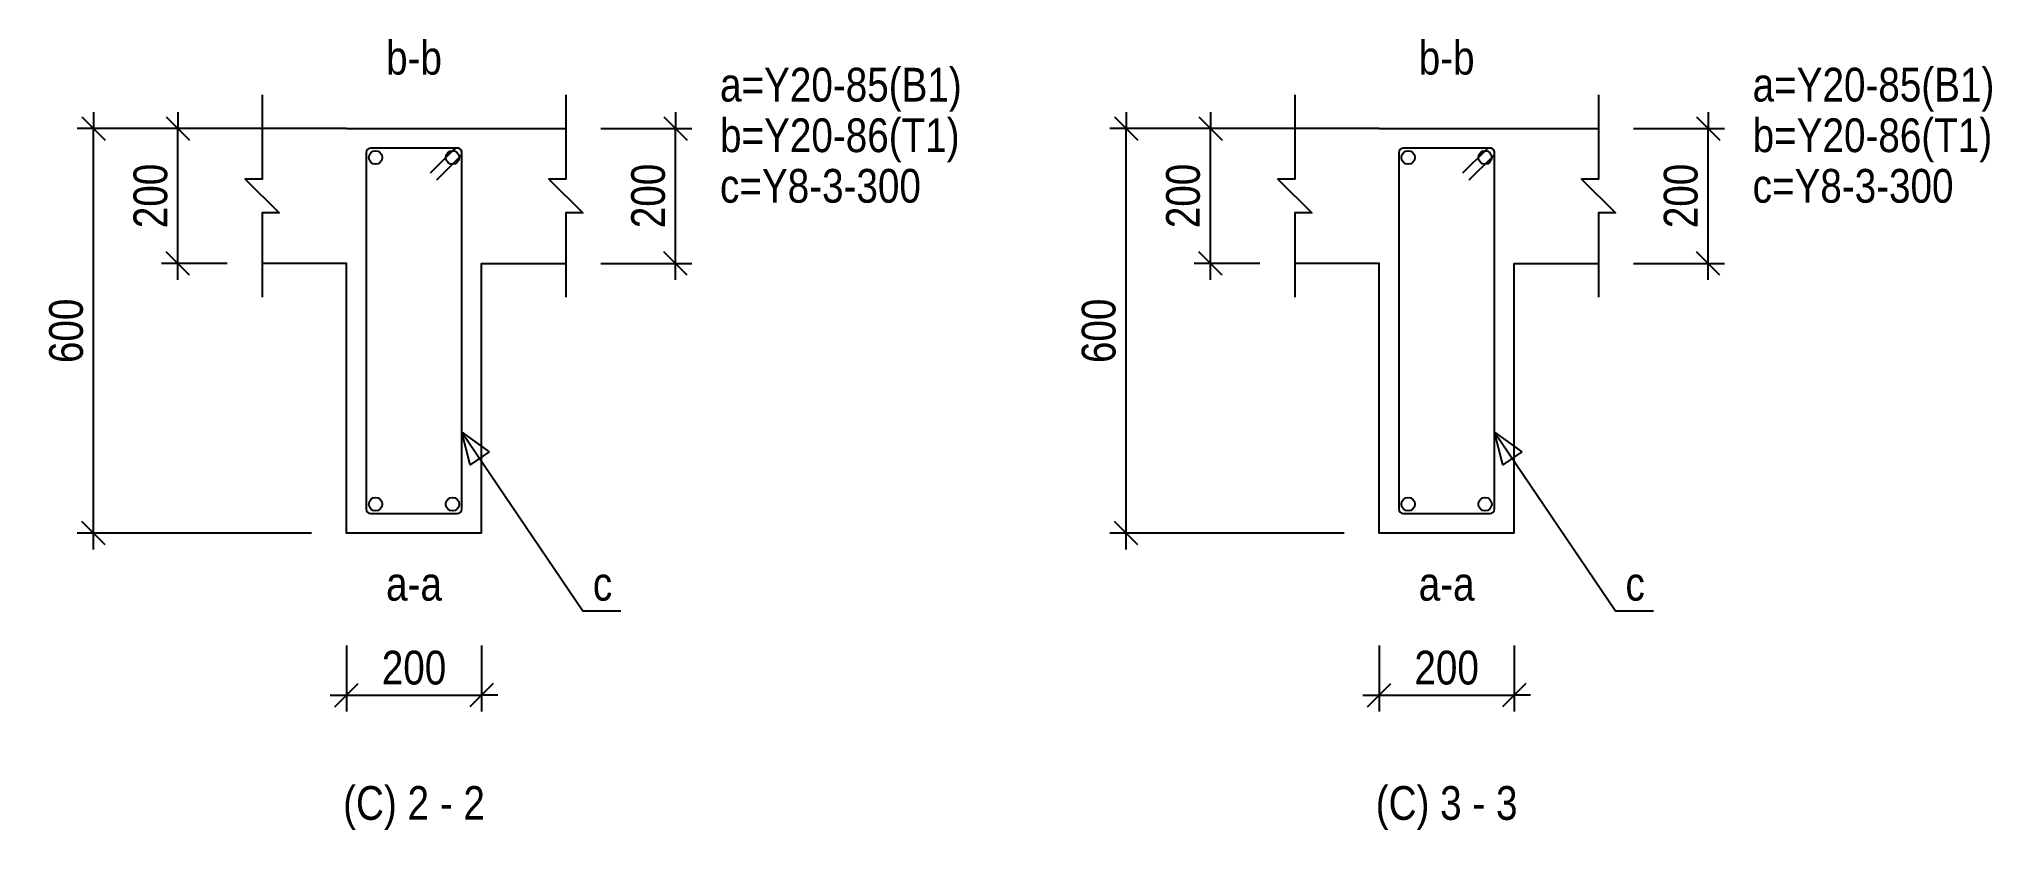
# Model space of a CAD drawing. Extents: x 0 to 206258, y -403073 to 0.
# Drawn here: x 85883 to 91671, y -343194 to -340849 of the extents above; entities that cross this region are included whole.
import ezdxf
from ezdxf.enums import TextEntityAlignment as Align

# ---------------------------------------------------------------- set-up
doc = ezdxf.new("R2010")
doc.units = 0
doc.header["$LTSCALE"] = 1000
doc.layers.add('Beam Line(D)', color=112, linetype='Continuous', true_color=0x00bd5e)
doc.layers.add('Link Label', color=94, linetype='Continuous', true_color=0x008100)
for name, color, linetype in [('Break Line', 5, 'Continuous'), ('Dimension Line', 5, 'Continuous'), ('Leader Line', 5, 'Continuous'), ('Link Line', 3, 'Continuous'), ('Rebar Label', 6, 'Continuous'), ('Rebar Line', 7, 'Continuous'), ('Section Label', 1, 'Continuous'), ('Top Rebar Label', 6, 'Continuous')]:
    doc.layers.add(name, color=color, linetype=linetype)
doc.styles.add('Dimension Text', font='ARIALN.TTF', dxfattribs={"height": 100})
doc.styles.add('Link Label', font='ARIALN.TTF', dxfattribs={"height": 100})
doc.styles.add('Rebar Label', font='ARIALN.TTF', dxfattribs={"height": 100})
doc.styles.add('Section Label', font='ARIALN.TTF', dxfattribs={"height": 100})
doc.styles.add('Top Rebar Label', font='ARIALN.TTF', dxfattribs={"height": 100})
doc.dimstyles.new('BEAM', dxfattribs={"dimtxt": 100, "dimasz": 30, "dimexe": 48.3, "dimexo": 103.5, "dimgap": 30, "dimtad": 1, "dimtoh": 1, "dimdec": 1, "dimlfac": 0.5, "dimdsep": 46, "dimtxsty": 'Dimension Text', "dimblk": 'PCDIM_TICK', "dimcen": 0.09, "dimclrd": 5, "dimclre": 5, "dimclrt": 5, "dimadec": 1, "dimazin": 0, "dimtp": 1, "dimtm": 1, "dimtfac": 1, "dimtdec": 4, "dimtofl": 0, "dimtmove": 0, "dimatfit": 3, "dimfxl": 1, "dimtolj": 1, "dimtzin": 0, "dimarcsym": 0})

msp = doc.modelspace()

# ---------------------------------------------------------------- texts
at = {"layer": 'Link Label', "transparency": 33554687, "style": 'Link Label'}
for s, p in [(' c=Y8-3-300', (87869.295, -341334.284)), (' c=Y8-3-300', (90929.534, -341334.284)), ('c', (87524.295, -342514.284)), ('c', (90584.534, -342514.284))]:
    msp.add_text(s, height=100, dxfattribs=at).set_placement(p)
at = {"layer": 'Rebar Label', "transparency": 33554687, "style": 'Rebar Label'}
for s, p in [('b-b', (86994.295, -340984.284)), ('b-b', (90054.534, -340984.284)), ('a-a', (86994.295, -342544.284)), ('a-a', (90054.534, -342544.284))]:
    msp.add_text(s, height=100, dxfattribs=at).set_placement(p, align=Align.BOTTOM_CENTER)
for p in [(87869.295, -341034.284), (90929.534, -341034.284)]:
    msp.add_text(' a=Y20-85(B1)', height=100, dxfattribs=at).set_placement(p)
at = {"layer": 'Section Label', "transparency": 33554687, "style": 'Section Label'}
for s, p in [('(C) 2 - 2', (86994.295, -343194.284)), ('(C) 3 - 3', (90054.534, -343194.284))]:
    msp.add_text(s, height=100, dxfattribs=at).set_placement(p, align=Align.BOTTOM_CENTER)
at = {"layer": 'Top Rebar Label', "transparency": 33554687, "style": 'Top Rebar Label'}
for p in [(87869.295, -341184.284), (90929.534, -341184.284)]:
    msp.add_text(' b=Y20-86(T1)', height=100, dxfattribs=at).set_placement(p)

# ---------------------------------------------------------------- blocks, each defined once
blk = doc.blocks.new('PCDIM_TICK')
at = {"layer": 'Dimension Line', "color": 0, "transparency": 33554687}
for p, q in [((1.15, 1.15), (-1.15, -1.15)), ((1.61, 0), (0, 0))]:
    blk.add_line(p, q, dxfattribs=at)
blk = doc.blocks.new('*U4113')
at = {"layer": 'Dimension Line', "color": 5, "true_color": 0x0000ff, "transparency": 16777216}
for p, q in [((87547.8, -341114.3), (87817.6, -341114.3)), ((87769.3, -341514.3), (87769.3, -341114.3)), ((87547.8, -341514.3), (87817.6, -341514.3))]:
    blk.add_line(p, q, dxfattribs=at)
at = {"layer": 'Dimension Line', "color": 5, "true_color": 0x0000ff, "transparency": 16777216, "xscale": 30, "yscale": 30}
for p, rotation in [((87769.3, -341114.3), 89.99999999999447), ((87769.3, -341514.3), 269.9999999999834)]:
    blk.add_blockref('PCDIM_TICK', p, dxfattribs=dict(at, rotation=rotation))
at = {"layer": 'Dimension Line', "color": 5, "true_color": 0x0000ff, "transparency": 16777216, "insert": (87739.3, -341314.3), "char_height": 100, "width": 182.775, "attachment_point": 8, "rotation": 90, "style": 'Dimension Text'}
blk.add_mtext('200', dxfattribs=at)
blk = doc.blocks.new('*U4114')
at = {"layer": 'Dimension Line', "color": 5, "true_color": 0x0000ff, "transparency": 16777216}
for p, q in [((86440.8, -341114.3), (86246, -341114.3)), ((86294.3, -341514.3), (86294.3, -341114.3)), ((86440.8, -341514.3), (86246, -341514.3))]:
    blk.add_line(p, q, dxfattribs=at)
at = {"layer": 'Dimension Line', "color": 5, "true_color": 0x0000ff, "transparency": 16777216, "xscale": 30, "yscale": 30}
for p, rotation in [((86294.3, -341114.3), 89.99999999999447), ((86294.3, -341514.3), 269.9999999999834)]:
    blk.add_blockref('PCDIM_TICK', p, dxfattribs=dict(at, rotation=rotation))
at = {"layer": 'Dimension Line', "color": 5, "true_color": 0x0000ff, "transparency": 16777216, "insert": (86264.3, -341314.3), "char_height": 100, "width": 182.775, "attachment_point": 8, "rotation": 90, "style": 'Dimension Text'}
blk.add_mtext('200', dxfattribs=at)
blk = doc.blocks.new('*U4115')
at = {"layer": 'Dimension Line', "color": 5, "true_color": 0x0000ff, "transparency": 16777216}
for p, q in [((86690.8, -341114.3), (85996, -341114.3)), ((86044.3, -342314.3), (86044.3, -341114.3)), ((86690.8, -342314.3), (85996, -342314.3))]:
    blk.add_line(p, q, dxfattribs=at)
at = {"layer": 'Dimension Line', "color": 5, "true_color": 0x0000ff, "transparency": 16777216, "xscale": 30, "yscale": 30}
for p, rotation in [((86044.3, -341114.3), 89.99999999999447), ((86044.3, -342314.3), 269.9999999999834)]:
    blk.add_blockref('PCDIM_TICK', p, dxfattribs=dict(at, rotation=rotation))
at = {"layer": 'Dimension Line', "color": 5, "true_color": 0x0000ff, "transparency": 16777216, "insert": (86014.3, -341714.3), "char_height": 100, "width": 181.97, "attachment_point": 8, "rotation": 90, "style": 'Dimension Text'}
blk.add_mtext('600', dxfattribs=at)
blk = doc.blocks.new('*U4116')
at = {"layer": 'Dimension Line', "color": 5, "true_color": 0x0000ff, "transparency": 16777216}
for p, q in [((86794.3, -342647.8), (86794.3, -342842.6)), ((87194.3, -342647.8), (87194.3, -342842.6)), ((86794.3, -342794.3), (87194.3, -342794.3))]:
    blk.add_line(p, q, dxfattribs=at)
at = {"layer": 'Dimension Line', "color": 5, "true_color": 0x0000ff, "transparency": 16777216, "xscale": 30, "yscale": 30, "rotation": 180.0000000000004}
blk.add_blockref('PCDIM_TICK', (86794.3, -342794.3), dxfattribs=at)
at = {"layer": 'Dimension Line', "color": 5, "true_color": 0x0000ff, "transparency": 16777216, "xscale": 30, "yscale": 30}
blk.add_blockref('PCDIM_TICK', (87194.3, -342794.3), dxfattribs=at)
at = {"layer": 'Dimension Line', "color": 5, "true_color": 0x0000ff, "transparency": 16777216, "insert": (86994.3, -342764.3), "char_height": 100, "width": 182.775, "attachment_point": 8, "style": 'Dimension Text'}
blk.add_mtext('200', dxfattribs=at)
blk = doc.blocks.new('*U4117')
at = {"layer": 'Dimension Line', "color": 5, "true_color": 0x0000ff, "transparency": 16777216}
for p, q in [((90608, -341114.3), (90877.8, -341114.3)), ((90829.5, -341514.3), (90829.5, -341114.3)), ((90608, -341514.3), (90877.8, -341514.3))]:
    blk.add_line(p, q, dxfattribs=at)
at = {"layer": 'Dimension Line', "color": 5, "true_color": 0x0000ff, "transparency": 16777216, "xscale": 30, "yscale": 30}
for p, rotation in [((90829.5, -341114.3), 89.99999999999447), ((90829.5, -341514.3), 269.9999999999834)]:
    blk.add_blockref('PCDIM_TICK', p, dxfattribs=dict(at, rotation=rotation))
at = {"layer": 'Dimension Line', "color": 5, "true_color": 0x0000ff, "transparency": 16777216, "insert": (90799.5, -341314.3), "char_height": 100, "width": 182.775, "attachment_point": 8, "rotation": 90, "style": 'Dimension Text'}
blk.add_mtext('200', dxfattribs=at)
blk = doc.blocks.new('*U4118')
at = {"layer": 'Dimension Line', "color": 5, "true_color": 0x0000ff, "transparency": 16777216}
for p, q in [((89501, -341114.3), (89306.2, -341114.3)), ((89354.5, -341514.3), (89354.5, -341114.3)), ((89501, -341514.3), (89306.2, -341514.3))]:
    blk.add_line(p, q, dxfattribs=at)
at = {"layer": 'Dimension Line', "color": 5, "true_color": 0x0000ff, "transparency": 16777216, "xscale": 30, "yscale": 30}
for p, rotation in [((89354.5, -341114.3), 89.99999999999447), ((89354.5, -341514.3), 269.9999999999834)]:
    blk.add_blockref('PCDIM_TICK', p, dxfattribs=dict(at, rotation=rotation))
at = {"layer": 'Dimension Line', "color": 5, "true_color": 0x0000ff, "transparency": 16777216, "insert": (89324.5, -341314.3), "char_height": 100, "width": 182.775, "attachment_point": 8, "rotation": 90, "style": 'Dimension Text'}
blk.add_mtext('200', dxfattribs=at)
blk = doc.blocks.new('*U4119')
at = {"layer": 'Dimension Line', "color": 5, "true_color": 0x0000ff, "transparency": 16777216}
for p, q in [((89751, -341114.3), (89056.2, -341114.3)), ((89104.5, -342314.3), (89104.5, -341114.3)), ((89751, -342314.3), (89056.2, -342314.3))]:
    blk.add_line(p, q, dxfattribs=at)
at = {"layer": 'Dimension Line', "color": 5, "true_color": 0x0000ff, "transparency": 16777216, "xscale": 30, "yscale": 30}
for p, rotation in [((89104.5, -341114.3), 89.99999999999447), ((89104.5, -342314.3), 269.9999999999834)]:
    blk.add_blockref('PCDIM_TICK', p, dxfattribs=dict(at, rotation=rotation))
at = {"layer": 'Dimension Line', "color": 5, "true_color": 0x0000ff, "transparency": 16777216, "insert": (89074.5, -341714.3), "char_height": 100, "width": 181.97, "attachment_point": 8, "rotation": 90, "style": 'Dimension Text'}
blk.add_mtext('600', dxfattribs=at)
blk = doc.blocks.new('*U4120')
at = {"layer": 'Dimension Line', "color": 5, "true_color": 0x0000ff, "transparency": 16777216}
for p, q in [((89854.5, -342647.8), (89854.5, -342842.6)), ((90254.5, -342647.8), (90254.5, -342842.6)), ((89854.5, -342794.3), (90254.5, -342794.3))]:
    blk.add_line(p, q, dxfattribs=at)
at = {"layer": 'Dimension Line', "color": 5, "true_color": 0x0000ff, "transparency": 16777216, "xscale": 30, "yscale": 30, "rotation": 180.0000000000004}
blk.add_blockref('PCDIM_TICK', (89854.5, -342794.3), dxfattribs=at)
at = {"layer": 'Dimension Line', "color": 5, "true_color": 0x0000ff, "transparency": 16777216, "xscale": 30, "yscale": 30}
blk.add_blockref('PCDIM_TICK', (90254.5, -342794.3), dxfattribs=at)
at = {"layer": 'Dimension Line', "color": 5, "true_color": 0x0000ff, "transparency": 16777216, "insert": (90054.5, -342764.3), "char_height": 100, "width": 182.775, "attachment_point": 8, "style": 'Dimension Text'}
blk.add_mtext('200', dxfattribs=at)

# ---------------------------------------------------------------- dimensions: what is measured, and where the dimension line sits
at = {"layer": 'Dimension Line', "transparency": 33554687}
for base, p1, p2, text, picture, middle in [((86044.295, -341714.284), (86794.295, -342314.284), (86794.295, -341114.284), '600', '*U4115', (86044.295, -341714.284)), ((86294.295, -341314.284), (86544.295, -341514.284), (86544.295, -341114.284), '200', '*U4114', (86294.295, -341314.284)), ((87769.295, -341314.284), (87444.295, -341514.284), (87444.295, -341114.284), '200', '*U4113', (87769.295, -341314.284)), ((89104.534, -341714.284), (89854.534, -342314.284), (89854.534, -341114.284), '600', '*U4119', (89104.534, -341714.284)), ((89354.534, -341314.284), (89604.534, -341514.284), (89604.534, -341114.284), '200', '*U4118', (89354.534, -341314.284)), ((90829.534, -341314.284), (90504.534, -341514.284), (90504.534, -341114.284), '200', '*U4117', (90829.534, -341314.284))]:
    dim = msp.add_linear_dim(base=base, p1=p1, p2=p2, angle=90, text=text, dimstyle='BEAM', override={"dimscale": 1, "dimtxt": 100, "dimasz": 30, "dimexe": 48.3, "dimexo": 103.5, "dimgap": 30, "dimtad": 1, "dimtih": 0, "dimdec": 1, "dimlfac": 0.5, "dimzin": 8, "dimlunit": 2, "dimpost": '', "dimtxsty": 'Dimension Text', "dimblk": 'PCDIM_TICK', "dimse1": 0, "dimse2": 0, "dimsd2": 0, "dimclrd": 5, "dimclre": 5, "dimclrt": 5, "dimaunit": 0, "dimadec": 1, "dimazin": 0, "dimtol": 0, "dimtp": 1, "dimtm": 1, "dimtmove": 0}, dxfattribs=at)
    dim.commit()
    dim.dimension.update_dxf_attribs({"geometry": picture, "text_midpoint": middle})
for base, p1, p2, picture, middle in [((86994.295, -342794.284), (86794.295, -342544.284), (87194.295, -342544.284), '*U4116', (86994.295, -342794.284)), ((90054.534, -342794.284), (89854.534, -342544.284), (90254.534, -342544.284), '*U4120', (90054.534, -342794.284))]:
    dim = msp.add_linear_dim(base=base, p1=p1, p2=p2, text='200', dimstyle='BEAM', override={"dimscale": 1, "dimtxt": 100, "dimasz": 30, "dimexe": 48.3, "dimexo": 103.5, "dimgap": 30, "dimtad": 1, "dimtih": 0, "dimdec": 1, "dimlfac": 0.5, "dimzin": 8, "dimlunit": 2, "dimpost": '', "dimtxsty": 'Dimension Text', "dimblk": 'PCDIM_TICK', "dimse1": 0, "dimse2": 0, "dimsd2": 0, "dimclrd": 5, "dimclre": 5, "dimclrt": 5, "dimaunit": 0, "dimadec": 1, "dimazin": 0, "dimtol": 0, "dimtp": 1, "dimtm": 1, "dimtmove": 0}, dxfattribs=at)
    dim.commit()
    dim.dimension.update_dxf_attribs({"geometry": picture, "text_midpoint": middle})

# ---------------------------------------------------------------- linework, layer by layer
at = {"layer": 'Beam Line(D)', "transparency": 33554687}
for points in [[(86794.295, -341114.284), (86544.295, -341114.284)], [(86794.295, -341114.284), (87194.295, -341114.284)], [(86794.295, -341114.284), (86794.295, -341114.284)], [(87194.295, -341114.284), (87194.295, -341114.284)], [(87194.295, -341114.284), (87444.295, -341114.284)], [(89854.534, -341114.284), (89604.534, -341114.284)], [(89854.534, -341114.284), (90254.534, -341114.284)], [(89854.534, -341114.284), (89854.534, -341114.284)], [(90254.534, -341114.284), (90254.534, -341114.284)], [(90254.534, -341114.284), (90504.534, -341114.284)], [(87194.295, -342314.284), (86794.295, -342314.284), (86794.295, -341514.284), (86544.295, -341514.284)], [(87194.295, -342314.284), (87194.295, -341514.284), (87444.295, -341514.284)], [(90254.534, -342314.284), (89854.534, -342314.284), (89854.534, -341514.284), (89604.534, -341514.284)], [(90254.534, -342314.284), (90254.534, -341514.284), (90504.534, -341514.284)]]:
    msp.add_lwpolyline(points, dxfattribs=at)
at = {"layer": 'Break Line', "transparency": 33554687}
for points in [[(86544.295, -341014.284), (86544.295, -341264.284), (86494.295, -341264.284), (86594.295, -341364.284), (86544.295, -341364.284), (86544.295, -341614.284)], [(87444.295, -341014.284), (87444.295, -341264.284), (87394.295, -341264.284), (87494.295, -341364.284), (87444.295, -341364.284), (87444.295, -341614.284)], [(89604.534, -341014.284), (89604.534, -341264.284), (89554.534, -341264.284), (89654.534, -341364.284), (89604.534, -341364.284), (89604.534, -341614.284)], [(90504.534, -341014.284), (90504.534, -341264.284), (90454.534, -341264.284), (90554.534, -341364.284), (90504.534, -341364.284), (90504.534, -341614.284)]]:
    msp.add_lwpolyline(points, dxfattribs=at)
at = {"layer": 'Leader Line', "transparency": 33554687}
for points in [[(87217.234, -342073.006), (87160.55, -342111.294), (87136.293, -342014.281), (87217.234, -342073.006)], [(87136.293, -342014.281), (87494.295, -342544.284), (87607.424, -342544.284)], [(90277.476, -342073.011), (90220.792, -342111.3), (90196.535, -342014.286), (90277.476, -342073.011)], [(90196.535, -342014.286), (90554.534, -342544.284), (90667.663, -342544.284)]]:
    msp.add_lwpolyline(points, dxfattribs=at)
at = {"layer": 'Link Line', "transparency": 33554687}
for points in [[(87061.484, -341266.894), (87132.195, -341196.183, 0.66817864), (87122.295, -341172.284), (86866.295, -341172.284, 0.41421356), (86852.295, -341186.284), (86852.295, -342242.284, 0.41421356), (86866.295, -342256.284), (87122.295, -342256.284, 0.41421356), (87136.295, -342242.284), (87136.295, -341186.284, 0.66817864), (87112.396, -341176.384), (87041.685, -341247.095)], [(90121.723, -341266.894), (90192.433, -341196.183, 0.66817864), (90182.534, -341172.284), (89926.534, -341172.284, 0.41421356), (89912.534, -341186.284), (89912.534, -342242.284, 0.41421356), (89926.534, -342256.284), (90182.534, -342256.284, 0.41421356), (90196.534, -342242.284), (90196.534, -341186.284, 0.66817864), (90172.634, -341176.384), (90101.924, -341247.095)]]:
    msp.add_lwpolyline(points, format="xyb", dxfattribs=at)
at = {"layer": 'Rebar Line', "transparency": 33554687}
for centre in [(86880.295, -341200.284), (87108.295, -341200.284), (89940.534, -341200.284), (90168.534, -341200.284), (86880.295, -342228.284), (87108.295, -342228.284), (89940.534, -342228.284), (90168.534, -342228.284)]:
    msp.add_circle(centre, 20, dxfattribs=at)

msp.set_redraw_order([(e.dxf.handle, doc.entitydb.next_handle()) for e in msp.query("TEXT MTEXT ATTDEF DIMENSION ARC_DIMENSION")])  # texts and dimensions are drawn at this point

doc.saveas('drawing.dxf')
